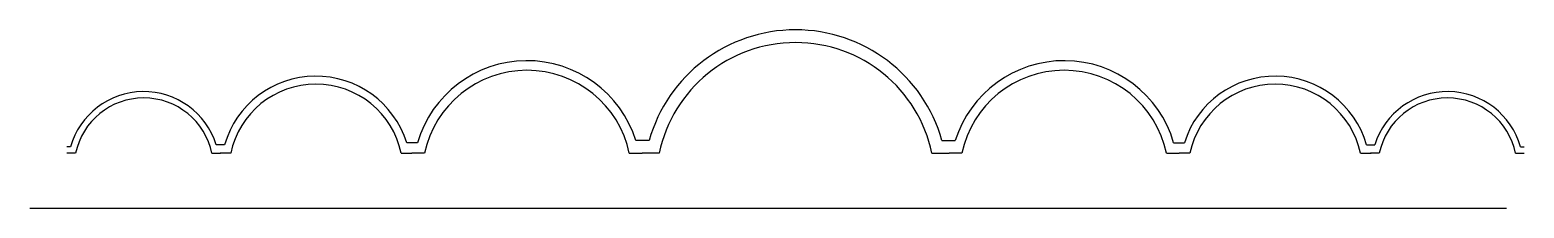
# Model space of a CAD drawing. Header units: inches. Extents: x -6210 to 141093, y -2740 to 21225.
# Drawn here: x 99927 to 101241, y 74 to 231 of the extents above; entities that cross this region are included whole.
import ezdxf

# ---------------------------------------------------------------- set-up
doc = ezdxf.new("R2010")
doc.units = ezdxf.units.IN
doc.header["$LTSCALE"] = 100
doc.header["$MEASUREMENT"] = 0
doc.layers.add('beams', color=30, linetype='Continuous')

msp = doc.modelspace()

# ---------------------------------------------------------------- linework, layer by layer
at = {"layer": 'beams'}
for p, q in [((100267.80224, 131.70636), (100258.34617, 131.70636)), ((100471.57749, 133.58136), (100459.93498, 133.58136)), ((100729.22671, 133.58136), (100740.86922, 133.58136)), ((100933.00196, 131.70636), (100942.45803, 131.70636)), ((99962.61479, 127.95636), (99959.5271, 127.95636)), ((99967.0271, 122.33136), (99959.5271, 122.33136)), ((100087.0271, 122.33136), (100094.5271, 122.33136)), ((100098.14503, 129.83136), (100090.88235, 129.83136)), ((100103.5271, 122.33136), (100094.1521, 122.33136)), ((100103.5271, 122.33136), (100094.5271, 122.33136)), ((100253.5271, 122.33136), (100262.9021, 122.33136)), ((100274.1521, 122.33136), (100262.9021, 122.33136)), ((100454.1521, 122.33136), (100465.4021, 122.33136)), ((100480.4021, 122.33136), (100465.4021, 122.33136)), ((100720.4021, 122.33136), (100735.4021, 122.33136)), ((100746.6521, 122.33136), (100735.4021, 122.33136)), ((100926.6521, 122.33136), (100937.9021, 122.33136)), ((100947.2771, 122.33136), (100937.9021, 122.33136)), ((101097.2771, 122.33136), (101106.6521, 122.33136)), ((101097.2771, 122.33136), (101106.2771, 122.33136)), ((101102.65917, 129.83136), (101109.92185, 129.83136)), ((101113.7771, 122.33136), (101106.2771, 122.33136)), ((101233.77711, 122.33136), (101241.27711, 122.33136)), ((101238.18941, 127.95636), (101241.27711, 127.95636)), ((99926.9021, 73.98641), (101225.9021, 73.98641))]:
    msp.add_line(p, q, dxfattribs=at)
for centre, radius, start, end in [((100600.4021, 97.34864), 133.82298, 15.70896353, 164.29103647), ((100600.4021, 97.34864), 122.57298, 11.76037802, 168.23962198), ((100364.1521, 103.59432), 100.36724, 17.38393008, 163.73431949), ((100836.6521, 103.59432), 100.36724, 16.26568051, 162.61606992), ((100178.5271, 106.71716), 83.63936, 17.38393008, 163.95719234), ((100364.1521, 103.59432), 91.92974, 11.76037802, 168.23962198), ((100836.6521, 103.59432), 91.92974, 11.76037802, 168.23962198), ((101022.2771, 106.71716), 83.63936, 16.04280766, 162.61606992), ((100027.0271, 109.84), 66.91149, 17.38393008, 164.29103647), ((100027.0271, 109.84), 61.28649, 11.76037802, 168.23962198), ((100178.5271, 106.71716), 76.60811, 11.76037802, 168.23962198), ((101022.2771, 106.71716), 76.60811, 11.76037802, 168.23962198), ((101173.7771, 109.84), 66.91149, 15.70896353, 162.61606992), ((101173.7771, 109.84), 61.28649, 11.76037802, 168.23962198)]:
    msp.add_arc(centre, radius, start, end, dxfattribs=at)

doc.saveas('drawing.dxf')
